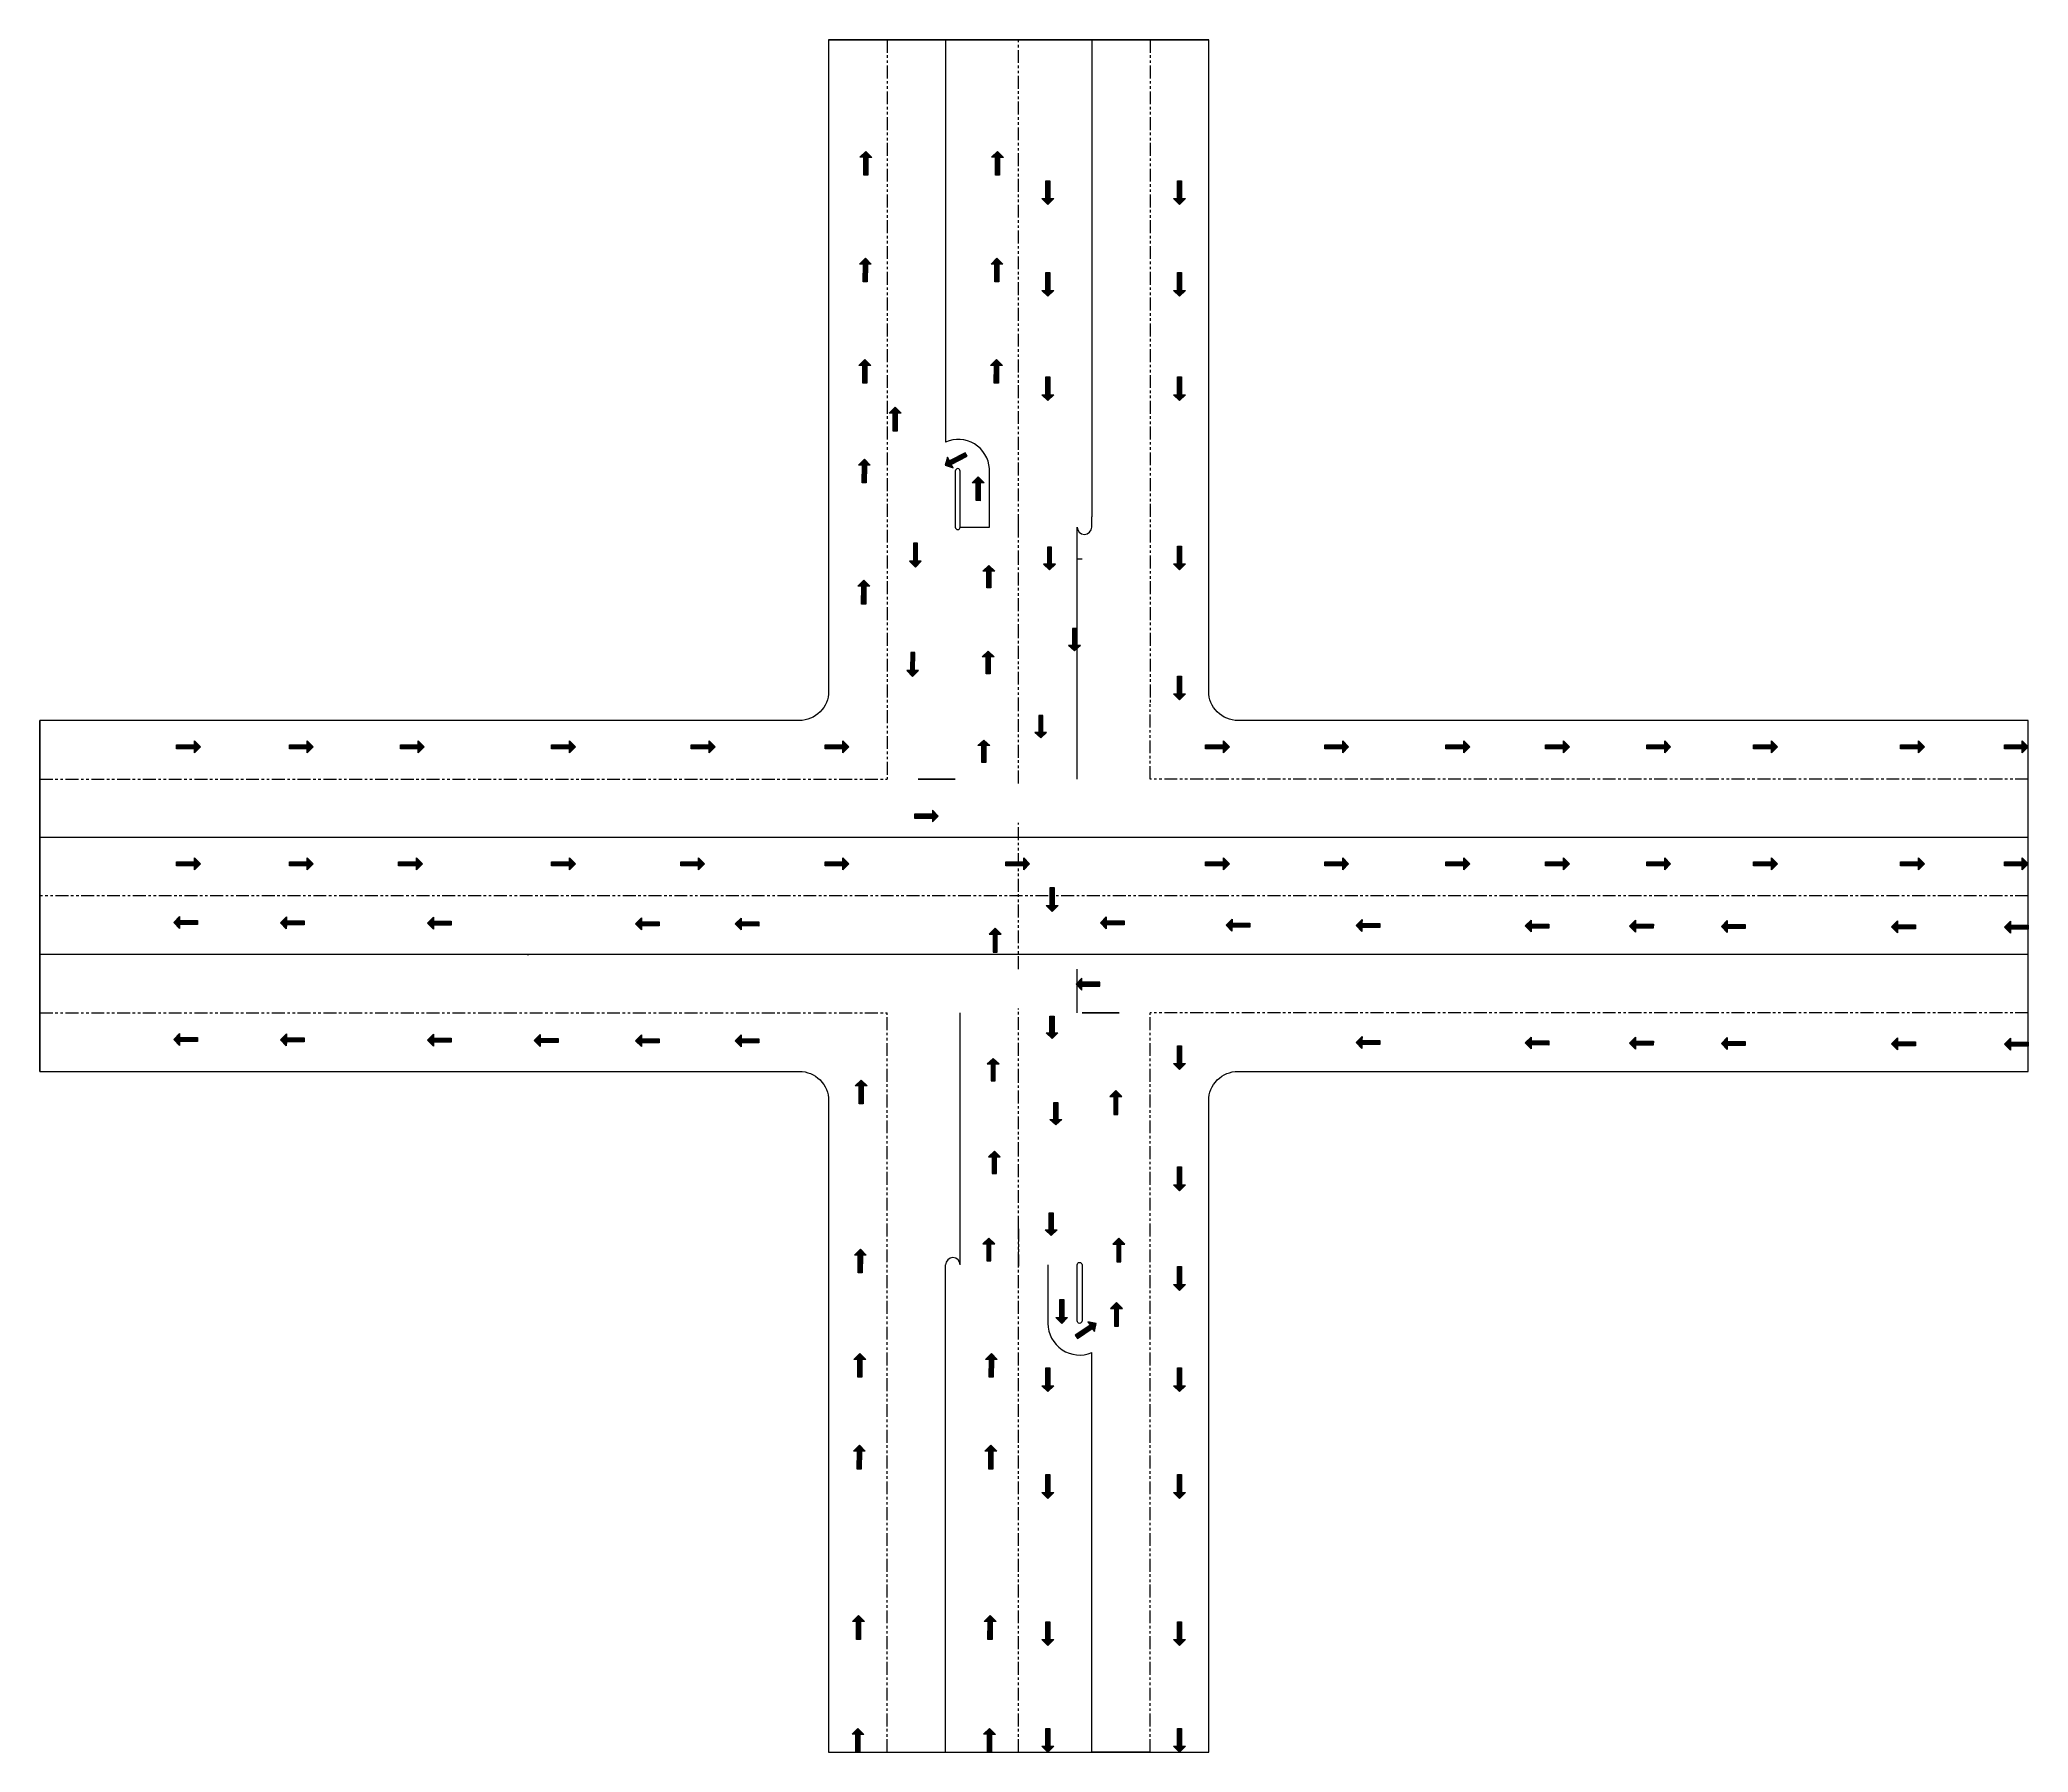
# Model space of a CAD drawing. Header units: feet. Extents: x 12757 to 17653, y 9317 to 13534.
import ezdxf
from ezdxf.enums import TextEntityAlignment as Align

# ---------------------------------------------------------------- set-up
doc = ezdxf.new("R2010")
doc.units = ezdxf.units.FT
doc.linetypes.add('PHANTOM', pattern=[63.5, 31.75, -6.35, 6.35, -6.35, 6.35, -6.35])
doc.layers.get('0').update_dxf_attribs({"true_color": 0xc2ced6})
doc.layers.add('Layer2', color=7, linetype='PHANTOM')
doc.styles.get("Standard").update_dxf_attribs({"font": 'arial.ttf'})

# ---------------------------------------------------------------- blocks, each defined once
blk = doc.blocks.new('*U7')
h = blk.add_hatch(color=0)
h.set_gradient(color1=(255, 255, 255), rotation=180, tint=1)
h.paths.add_polyline_path([(0, 0), (-0.25, -0.25), (-0.25, -0.085), (-1, -0.085), (-1, 0.085), (-0.25, 0.085), (-0.25, 0.25)])
at = {"color": 0, "linetype": 'Continuous'}
blk.add_lwpolyline([(0, 0), (-0.25, -0.25), (-0.25, -0.085), (-1, -0.085), (-1, 0.085), (-0.25, 0.085), (-0.25, 0.25)], close=True, dxfattribs=at)
blk = doc.blocks.new('*U11')
h = blk.add_hatch(color=0)
h.set_gradient(color1=(255, 255, 255), rotation=180, tint=1)
h.paths.add_polyline_path([(0, 0), (0.25, -0.25), (0.25, -0.085), (1, -0.085), (1, 0.085), (0.25, 0.085), (0.25, 0.25)])
at = {"color": 0, "linetype": 'Continuous'}
blk.add_lwpolyline([(0, 0), (0.25, -0.25), (0.25, -0.085), (1, -0.085), (1, 0.085), (0.25, 0.085), (0.25, 0.25)], close=True, dxfattribs=at)
blk = doc.blocks.new('*U12')
h = blk.add_hatch(color=0)
h.set_gradient(color1=(255, 255, 255), rotation=180, tint=1)
h.paths.add_polyline_path([(0, 0), (0.25, 0.25), (0.085, 0.25), (0.085, 1), (-0.085, 1), (-0.085, 0.25), (-0.25, 0.25)])
at = {"color": 0, "linetype": 'Continuous'}
blk.add_lwpolyline([(0, 0), (0.25, 0.25), (0.085, 0.25), (0.085, 1), (-0.085, 1), (-0.085, 0.25), (-0.25, 0.25)], close=True, dxfattribs=at)
blk = doc.blocks.new('*U14')
h = blk.add_hatch(color=0)
h.set_gradient(color1=(255, 255, 255), rotation=180, tint=1)
h.paths.add_polyline_path([(0, 0), (-0.108, -0.337), (0.039, -0.261), (0.382, -0.928), (0.533, -0.85), (0.19, -0.183), (0.337, -0.108)])
at = {"color": 0, "linetype": 'Continuous'}
blk.add_lwpolyline([(0, 0), (-0.108, -0.337), (0.039, -0.261), (0.382, -0.928), (0.533, -0.85), (0.19, -0.183), (0.337, -0.108)], close=True, dxfattribs=at)
blk = doc.blocks.new('*U15')
h = blk.add_hatch(color=0)
h.set_gradient(color1=(255, 255, 255), rotation=180, tint=1)
h.paths.add_polyline_path([(0, 0), (0.249, 0.251), (0.084, 0.25), (0.08, 1), (-0.09, 1), (-0.086, 0.25), (-0.251, 0.249)])
at = {"color": 0, "linetype": 'Continuous'}
blk.add_lwpolyline([(0, 0), (0.249, 0.251), (0.084, 0.25), (0.08, 1), (-0.09, 1), (-0.086, 0.25), (-0.251, 0.249)], close=True, dxfattribs=at)
blk = doc.blocks.new('*U16')
h = blk.add_hatch(color=0)
h.set_gradient(color1=(255, 255, 255), rotation=180, tint=1)
h.paths.add_polyline_path([(0, 0), (-0.067, -0.347), (0.07, -0.255), (0.491, -0.876), (0.631, -0.78), (0.211, -0.159), (0.347, -0.067)])
at = {"color": 0, "linetype": 'Continuous'}
blk.add_lwpolyline([(0, 0), (-0.067, -0.347), (0.07, -0.255), (0.491, -0.876), (0.631, -0.78), (0.211, -0.159), (0.347, -0.067)], close=True, dxfattribs=at)
blk = doc.blocks.new('*U18')
h = blk.add_hatch(color=256)
h.set_gradient(color1=(102, 153, 204), rotation=45, tint=1, name='INVHEMISPHERICAL')
h.paths.add_polyline_path([(0, 9.525), (25.4, 9.525), (25.4, -9.525), (0, -9.525)])
blk.add_lwpolyline([(0, 9.525), (25.4, 9.525), (25.4, -9.525), (0, -9.525)], close=True)
at = {"flags": 8}
for tag, p in [('LINE_1', (12.7, 4.445)), ('LINE_2', (12.7, 0)), ('LINE_3', (12.7, -4.445))]:
    blk.add_attdef(tag, text='', height=2.032, dxfattribs=at).set_placement(p, align=Align.MIDDLE_CENTER)

msp = doc.modelspace()

# ---------------------------------------------------------------- linework, layer by layer
for p, q in [((14699.2, 13533.5, 24), (15635.2, 13533.5, 24)), ((14843.2, 13533.5, 24), (14987.2, 13533.5, 24)), ((14843.2, 13533.5, 24), (14915.2, 13533.5, 24)), ((14987.2, 13533.5, 24), (14987.2, 12542.8, 24)), ((15491.2, 13533.5, 24), (15347.2, 13533.5, 24)), ((15347.2, 13533.5, 24), (15347.2, 12358.9, 24)), ((15095.2, 12333.5, 24), (15095.2, 12477.5, 24)), ((15095.2, 12333.5), (15095.2, 12410.6)), ((15347.2, 12333.5, 24), (15347.2, 12358.9, 24)), ((15023.2, 12333.5), (15095.2, 12333.5)), ((15311.2, 11713.2), (15311.2, 12333.5)), ((15635.2, 12333.5), (15635.2, 12333.5)), ((15323.2, 12254.2, 88.4), (15311.2, 12254.2, 88.4)), ((12756.7, 10993.2, 24), (12756.7, 11857.2, 24)), ((17653.2, 10993.2, 24), (17653.2, 11857.2, 24)), ((17653.2, 11569.2, 24), (12756.7, 11569.2, 24)), ((17653.2, 11281.2, 24), (12756.7, 11281.2, 24)), ((13956.7, 11281.2, 24), (13960.6, 11281.2, 24)), ((13960.6, 11281.2, 24), (13956.7, 11281.2, 24)), ((15023.2, 10516.8), (15023.2, 11137.2)), ((14987.2, 9316.8, 24), (14987.2, 10516.8, 24)), ((15239.2, 10516.8, 24), (15239.2, 10372.8, 24)), ((15347.2, 9316.8, 24), (15347.2, 10300.8, 24)), ((14699.2, 9316.8, 24), (15635.2, 9316.8, 24)), ((14843.2, 9316.8, 24), (14987.2, 9316.8, 24)), ((15491.2, 9316.8, 24), (15347.2, 9316.8, 24))]:
    msp.add_line(p, q)
at = {"extrusion": (1, -3.16973e-15, -1.08687e-15)}
msp.add_line((15311.2, 11137.2, 217.4), (15311.2, 11245.2, 234), dxfattribs=at)
msp.add_lwpolyline([(14627.2, 11857.2), (13956.7, 11857.2), (12756.7, 11857.2), (12756.7, 10993.2), (13956.7, 10993.2), (14627.2, 10993.2, -0.414214), (14699.2, 10921.2), (14699.2, 10516.8), (14699.2, 9316.8), (15635.2, 9316.8), (15635.2, 10516.8), (15635.2, 10921.2, -0.414214), (15707.2, 10993.2), (16453.2, 10993.2), (17653.2, 10993.2), (17653.2, 11857.2), (16453.2, 11857.2), (15707.2, 11857.2, -0.414214), (15635.2, 11929.2), (15635.2, 12333.5), (15635.2, 13533.5), (14699.2, 13533.5), (14699.2, 12333.5), (14699.2, 11929.2, -0.414214)], format="xyb", close=True)
at = {"elevation": 24}
for points in [[(15011.2, 12393.1), (15011.2, 12333.5, 1), (15023.2, 12333.5), (15023.2, 12471.5, 1), (15011.2, 12471.5)], [(15323.2, 10516.8), (15323.2, 10378.8, -1), (15311.2, 10378.8), (15311.2, 10516.8, -1)]]:
    msp.add_lwpolyline(points, format="xyb", close=True, dxfattribs=at)
for centre, radius, start, end in [((15018.3, 12472.3, 24), 77.1, 3.8842, 113.809), ((15329.2, 12333.5, 24), 18, 180, 0), ((15005.2, 10516.8, 24), 18, 0, 180), ((15317.2, 10372.8, 24), 78, 180, 292.6199)]:
    msp.add_arc(centre, radius, start, end)
at = {"layer": 'Layer2'}
for p, q in [((14843.2, 13533.5, 24), (14843.2, 11713.2, 24)), ((15167.2, 12333.5, 24), (15167.2, 13533.5, 24)), ((15491.2, 13533.5, 24), (15491.2, 11898.3, 24)), ((15167.2, 12244.5, 60), (15167.2, 12333.5, 24)), ((15167.2, 12063, 122), (15167.2, 12244.5, 60)), ((15167.2, 11882.1, 185.6), (15167.2, 12063, 122)), ((15167.2, 11702.1, 251.7), (15167.2, 11882.1, 185.6)), ((15491.2, 11713.2, 24), (15491.2, 11898.3, 24)), ((12756.7, 11713.2, 24), (14843.2, 11713.2, 24)), ((17653.2, 11713.2, 24), (15491.2, 11713.2, 24)), ((15167.2, 11245.2, 264), (15167.2, 11605.2, 264)), ((17653.2, 11425.2, 24), (12756.7, 11425.2, 24)), ((12756.7, 11137.2, 24), (14843.2, 11137.2, 24)), ((14843.2, 9316.8, 24), (14843.2, 11137.2, 24)), ((15167.2, 10968.2, 185.6), (15167.2, 11148.3, 251.7)), ((15491.2, 9316.8, 24), (15491.2, 11137.2, 24)), ((17653.2, 11137.2, 24), (15491.2, 11137.2, 24)), ((15167.2, 10787.3, 122), (15167.2, 10968.2, 185.6)), ((15167.2, 10605.9, 60), (15167.2, 10787.3, 122)), ((15167.2, 10516.8, 24), (15167.2, 10605.9, 60)), ((15167.2, 9316.8, 24), (15167.2, 10516.8, 24))]:
    msp.add_line(p, q, dxfattribs=at)
msp.add_spline([(15167.2, 10605.9, 60), (15167.2, 10516.8, 24), (15167.2, 10547.7, 24)], degree=3, dxfattribs=at)

# ---------------------------------------------------------------- block references
for name, p, xscale, yscale, zscale, rotation in [('*U7', (14791.1, 13258.7, 24), 58.56624371608432, 58.56624371608432, 58.56624371608432, 89.71003769272784), ('*U7', (15115.1, 13258.7, 24), 58.56624371608432, 58.56624371608432, 58.56624371608432, 89.71003769272784), ('*U7', (15239.2, 13128, 24), 58.56624371608434, 58.56624371608434, 58.56624371608434, 270), ('*U7', (15563.2, 13128, 24), 58.56624371608434, 58.56624371608434, 58.56624371608434, 270), ('*U7', (14789.8, 12995.7, 24), 58.56624371608432, 58.56624371608432, 58.56624371608432, 89.71003769272784), ('*U7', (15113.8, 12995.7, 24), 58.56624371608432, 58.56624371608432, 58.56624371608432, 89.71003769272784), ('*U7', (15239.2, 12901.9, 24), 58.56624371608434, 58.56624371608434, 58.56624371608434, 270), ('*U7', (15563.2, 12901.9, 24), 58.56624371608434, 58.56624371608434, 58.56624371608434, 270), ('*U7', (14788.5, 12746.4, 24), 58.56624371608432, 58.56624371608432, 58.56624371608432, 89.71003769272784), ('*U7', (15112.5, 12746.4, 24), 58.56624371608432, 58.56624371608432, 58.56624371608432, 89.71003769272784), ('*U7', (15239.2, 12644.9, 24), 58.56624371608434, 58.56624371608434, 58.56624371608434, 270), ('*U7', (15563.2, 12644.9, 24), 58.56624371608434, 58.56624371608434, 58.56624371608434, 270), ('*U7', (14863.2, 12628.7, 48), 58.56624371608432, 58.56624371608432, 58.56624371608432, 89.71003769272784), ('*U7', (14787.3, 12501, 24), 58.56624371608432, 58.56624371608432, 58.56624371608432, 89.71003769272784), ('*U14', (14985.8, 12485.8, 33), 58.56624371608432, 58.56624371608432, 58.56624371608432, 89.71003769272784), ('*U7', (15067.6, 12457.2, 24), 58.56624371608432, 58.56624371608432, 58.56624371608432, 89.71003769272784), ('*U11', (14912.8, 12235.2, 48), 58.56624371608432, 58.56624371608432, 58.56624371608432, 89.71003769272784), ('*U7', (15563.2, 12228.4, 24), 58.56624371608434, 58.56624371608434, 58.56624371608434, 270), ('*U7', (14785.8, 12202.7, 24), 58.56624371608432, 58.56624371608432, 58.56624371608432, 89.71003769272784), ('*U11', (14906, 11966, 48), 58.56624371608432, 58.56624371608432, 58.56624371608432, 89.71003769272784), ('*U7', (15563.2, 11908.3, 24), 58.56624371608434, 58.56624371608434, 58.56624371608434, 270), ('*U15', (14969.3, 11622, 48), 58.56624371608432, 58.56624371608432, 58.56624371608432, 89.71003769272784), ('*U7', (15249.5, 11387.2, 288), 58.56624371608434, 58.56624371608434, 58.56624371608434, 270), ('*U7', (13086.4, 11359.8, 24), 58.56624371608432, 58.56624371608432, 58.56624371608432, 179.8550188463696), ('*U7', (13349.2, 11359.1, 24), 58.56624371608432, 58.56624371608432, 58.56624371608432, 179.8550188463696), ('*U7', (13711.3, 11358.2, 24), 58.56624371608432, 58.56624371608432, 58.56624371608432, 179.8550188463696), ('*U7', (14223.6, 11356.9, 24), 58.56624371608432, 58.56624371608432, 58.56624371608432, 179.8550188463696), ('*U7', (14469, 11356.3, 24), 58.56624371608432, 58.56624371608432, 58.56624371608432, 179.8550188463696), ('*U7', (15368.4, 11359, 24), 58.56624371608432, 58.56624371608432, 58.56624371608432, 179.8550188463696), ('*U7', (15677.9, 11353.2, 24), 58.56624371608432, 58.56624371608432, 58.56624371608432, 179.8550188463696), ('*U7', (15998, 11352.4, 24), 58.56624371608432, 58.56624371608432, 58.56624371608432, 179.8550188463696), ('*U7', (16414.5, 11351.3, 24), 58.56624371608432, 58.56624371608432, 58.56624371608432, 179.8550188463696), ('*U7', (16671.5, 11350.7, 24), 58.56624371608432, 58.56624371608432, 58.56624371608432, 179.8550188463696), ('*U7', (16897.6, 11350.1, 24), 58.56624371608432, 58.56624371608432, 58.56624371608432, 179.8550188463696), ('*U7', (17316.9, 11349.1, 24), 58.56624371608432, 58.56624371608432, 58.56624371608432, 179.8550188463696), ('*U7', (17594.7, 11348.3, 24), 58.56624371608432, 58.56624371608432, 58.56624371608432, 179.8550188463696), ('*U11', (15109.6, 11345.6, 288), 58.56624371608434, 58.56624371608434, 58.56624371608434, 270), ('*U12', (15308.5, 11208.2, 48), 58.56624371608434, 58.56624371608434, 58.56624371608434, 270), ('*U7', (13086.4, 11071.8, 24), 58.56624371608432, 58.56624371608432, 58.56624371608432, 179.8550188463696), ('*U7', (13349.2, 11071.1, 24), 58.56624371608432, 58.56624371608432, 58.56624371608432, 179.8550188463696), ('*U7', (13711.3, 11070.2, 24), 58.56624371608432, 58.56624371608432, 58.56624371608432, 179.8550188463696), ('*U7', (13974.3, 11069.5, 24), 58.56624371608432, 58.56624371608432, 58.56624371608432, 179.8550188463696), ('*U7', (14223.6, 11068.9, 24), 58.56624371608432, 58.56624371608432, 58.56624371608432, 179.8550188463696), ('*U7', (14469, 11068.3, 24), 58.56624371608432, 58.56624371608432, 58.56624371608432, 179.8550188463696), ('*U7', (15998, 11064.4, 24), 58.56624371608432, 58.56624371608432, 58.56624371608432, 179.8550188463696), ('*U7', (16414.5, 11063.3, 24), 58.56624371608432, 58.56624371608432, 58.56624371608432, 179.8550188463696), ('*U7', (16671.5, 11062.7, 24), 58.56624371608432, 58.56624371608432, 58.56624371608432, 179.8550188463696), ('*U7', (16897.6, 11062.1, 24), 58.56624371608432, 58.56624371608432, 58.56624371608432, 179.8550188463696), ('*U7', (17316.9, 11061.1, 24), 58.56624371608432, 58.56624371608432, 58.56624371608432, 179.8550188463696), ('*U7', (17594.7, 11060.3, 24), 58.56624371608432, 58.56624371608432, 58.56624371608432, 179.8550188463696), ('*U7', (15563.2, 10997.7, 24), 58.56624371608434, 58.56624371608434, 58.56624371608434, 270), ('*U7', (14779.5, 10972, 24), 58.56624371608432, 58.56624371608432, 58.56624371608432, 89.71003769272784), ('*U11', (15406.6, 10945.9, 48), 58.56624371608434, 58.56624371608434, 58.56624371608434, 270), ('*U7', (15563.2, 10699.5, 24), 58.56624371608434, 58.56624371608434, 58.56624371608434, 270), ('*U11', (15413.7, 10582.8, 48), 58.56624371608434, 58.56624371608434, 58.56624371608434, 270), ('*U7', (14777.4, 10555.6, 24), 58.56624371608432, 58.56624371608432, 58.56624371608432, 89.71003769272784), ('*U7', (15563.2, 10454, 24), 58.56624371608434, 58.56624371608434, 58.56624371608434, 270), ('*U7', (15273.2, 10372.8, 24), 58.56624371608434, 58.56624371608434, 58.56624371608434, 270), ('*U11', (15407.9, 10424.2, 48), 58.56624371608434, 58.56624371608434, 58.56624371608434, 270), ('*U16', (15357.8, 10372.8, 24), 58.56624371608434, 58.56624371608434, 58.56624371608434, 270), ('*U7', (14776.1, 10298.6, 24), 58.56624371608432, 58.56624371608432, 58.56624371608432, 89.71003769272784), ('*U7', (15100.1, 10298.6, 24), 58.56624371608432, 58.56624371608432, 58.56624371608432, 89.71003769272784), ('*U7', (15239.2, 10204.7, 24), 58.56624371608434, 58.56624371608434, 58.56624371608434, 270), ('*U7', (15563.2, 10204.7, 24), 58.56624371608434, 58.56624371608434, 58.56624371608434, 270), ('*U7', (14775, 10072.5, 24), 58.56624371608432, 58.56624371608432, 58.56624371608432, 89.71003769272784), ('*U7', (15099, 10072.5, 24), 58.56624371608432, 58.56624371608432, 58.56624371608432, 89.71003769272784), ('*U7', (15239.2, 9941.7, 24), 58.56624371608434, 58.56624371608434, 58.56624371608434, 270), ('*U7', (15563.2, 9941.7, 24), 58.56624371608434, 58.56624371608434, 58.56624371608434, 270), ('*U7', (14772.9, 9653.1, 24), 58.56624371608432, 58.56624371608432, 58.56624371608432, 89.71003769272784), ('*U7', (15096.9, 9653.1, 24), 58.56624371608432, 58.56624371608432, 58.56624371608432, 89.71003769272784), ('*U7', (15239.2, 9579.6, 24), 58.56624371608434, 58.56624371608434, 58.56624371608434, 270), ('*U7', (15563.2, 9579.6, 24), 58.56624371608434, 58.56624371608434, 58.56624371608434, 270), ('*U7', (14771.5, 9375.4, 24), 58.56624371608432, 58.56624371608432, 58.56624371608432, 89.71003769272784), ('*U7', (15095.5, 9375.4, 24), 58.56624371608432, 58.56624371608432, 58.56624371608432, 89.71003769272784), ('*U7', (15239.2, 9316.8, 24), 58.56624371608434, 58.56624371608434, 58.56624371608434, 270), ('*U7', (15563.2, 9316.8, 24), 58.56624371608434, 58.56624371608434, 58.56624371608434, 270)]:
    msp.add_blockref(name, p, dxfattribs=dict(xscale=xscale, yscale=yscale, zscale=zscale, rotation=rotation))
at = {"extrusion": (6.72522e-15, 0.323284, 0.946302), "xscale": 58.56624371608434, "yscale": 58.56624371608434, "zscale": 58.56624371608434, "rotation": 270}
for name, p in [('*U11', (-15243.2, -11542.5, 4039.2)), ('*U7', (-15094, -11553.8, 4039.2))]:
    msp.add_blockref(name, p, dxfattribs=at)
at = {"extrusion": (6.70507e-15, 0.33147, 0.943466), "xscale": 58.56624371608434, "yscale": 58.56624371608434, "zscale": 58.56624371608434, "rotation": 270}
for name, p in [('*U11', (-15304.7, -11280.7, 4180.2)), ('*U7', (-15092.3, -11294.8, 4137.6))]:
    msp.add_blockref(name, p, dxfattribs=at)
at = {"extrusion": (6.67131e-15, 0.344692, 0.938716), "xscale": 58.56624371608434, "yscale": 58.56624371608434, "zscale": 58.56624371608434, "rotation": 270}
for name, p in [('*U11', (-15221.5, -11017.8, 4269.9)), ('*U7', (-15081.5, -11003.4, 4293.9))]:
    msp.add_blockref(name, p, dxfattribs=at)
at = {"xscale": 58.56624371608434, "yscale": 58.56624371608434, "zscale": 58.56624371608434}
for p in [(13152.3, 11792.5, 24), (13430, 11792.5, 24), (13703.3, 11792.5, 24), (14075.5, 11792.5, 24), (14419.7, 11792.5, 24), (14749, 11792.5, 24), (15686, 11792.5, 24), (15979.7, 11792.5, 24), (16277.9, 11792.5, 24), (16523.4, 11792.5, 24), (16772.7, 11792.5, 24), (17035.7, 11792.5, 24), (17397.7, 11792.5, 24), (17653.2, 11792.5, 24), (13152.3, 11504.5, 24), (13430, 11504.5, 24), (13699, 11504.5, 24), (14075.5, 11504.5, 24), (14393.6, 11504.5, 24), (14749, 11504.5, 24), (15194.2, 11504.5, 24), (15686, 11504.5, 24), (15979.7, 11504.5, 24), (16277.9, 11504.5, 24), (16523.4, 11504.5, 24), (16772.7, 11504.5, 24), (17035.7, 11504.5, 24), (17397.7, 11504.5, 24), (17653.2, 11504.5, 24)]:
    msp.add_blockref('*U7', p, dxfattribs=at)
at = {"extrusion": (6.12323e-17, 1, 6.46436e-16)}
ref = msp.add_blockref('*U18', (-15011.2, 183.1, 11713.2), dxfattribs=dict(at, xscale=3.6, yscale=3.6, zscale=3.6))
ref.add_attrib('LINE_1', 'Stop', dxfattribs={"color": 1, "linetype": 'ByBlock', "extrusion": (6.12323e-17, 1, 6.46436e-16), "height": 7.32, "width": 2}).set_placement((-14965.4, 199.1, 11713.2), align=Align.MIDDLE_CENTER)
ref.add_attrib('LINE_2', 'Start', dxfattribs={"color": 5, "extrusion": (6.12323e-17, 1, 6.46436e-16), "height": 7.32}).set_placement((-14965.4, 183.1, 11713.2), align=Align.MIDDLE_CENTER)
ref.add_attrib('LINE_3', 'Slow Stop', dxfattribs={"color": 2, "extrusion": (6.12323e-17, 1, 6.46436e-16), "height": 7.32}).set_placement((-14965.4, 167.1, 11713.2), align=Align.MIDDLE_CENTER)
at = {"extrusion": (0, -0.344692, 0.938716), "xscale": 58.56624371608434, "yscale": 58.56624371608434, "zscale": 58.56624371608434, "rotation": 270}
for name, p in [('*U7', (15249.3, 10481.7, -3582.5)), ('*U11', (15104.6, 10429.6, -3582.5))]:
    msp.add_blockref(name, p, dxfattribs=at)
at = {"extrusion": (0, -1, 6.12323e-17)}
ref = msp.add_blockref('*U18', (15323.2, 217.4, -11137.2), dxfattribs=dict(at, xscale=3.6, yscale=3.6, zscale=3.6))
ref.add_attrib('LINE_1', 'Stop', dxfattribs={"color": 1, "linetype": 'ByBlock', "lineweight": 70, "extrusion": (0, -1, 6.12323e-17), "height": 7.32}).set_placement((15368.9, 233.4, -11137.2), align=Align.CENTER)
ref.add_attrib('LINE_2', 'Start', dxfattribs={"color": 5, "extrusion": (0, -1, 6.12323e-17), "height": 7.32}).set_placement((15368.9, 217.4, -11137.2), align=Align.CENTER)
ref.add_attrib('LINE_3', 'Slow Stop', dxfattribs={"color": 2, "extrusion": (0, -1, 6.12323e-17), "height": 7.32}).set_placement((15368.9, 201.4, -11137.2), align=Align.CENTER)
at = {"extrusion": (0, -0.33147, 0.943466), "xscale": 58.56624371608434, "yscale": 58.56624371608434, "zscale": 58.56624371608434, "rotation": 270}
for name, p in [('*U7', (15258.8, 10304.7, -3436.6)), ('*U11', (15107.3, 10236.6, -3436.6))]:
    msp.add_blockref(name, p, dxfattribs=at)
at = {"extrusion": (0, -0.323284, 0.946302), "rotation": 270}
for name, p, xscale, yscale, zscale in [('*U7', (15247.4, 10046.4, -3347.9), 58.56624371608433, 58.56624371608433, 58.56624371608433), ('*U11', (15093.5, 10039.2, -3347.9), 58.56624371608434, 58.56624371608434, 58.56624371608434)]:
    msp.add_blockref(name, p, dxfattribs=dict(at, xscale=xscale, yscale=yscale, zscale=zscale))

doc.saveas('drawing.dxf')
